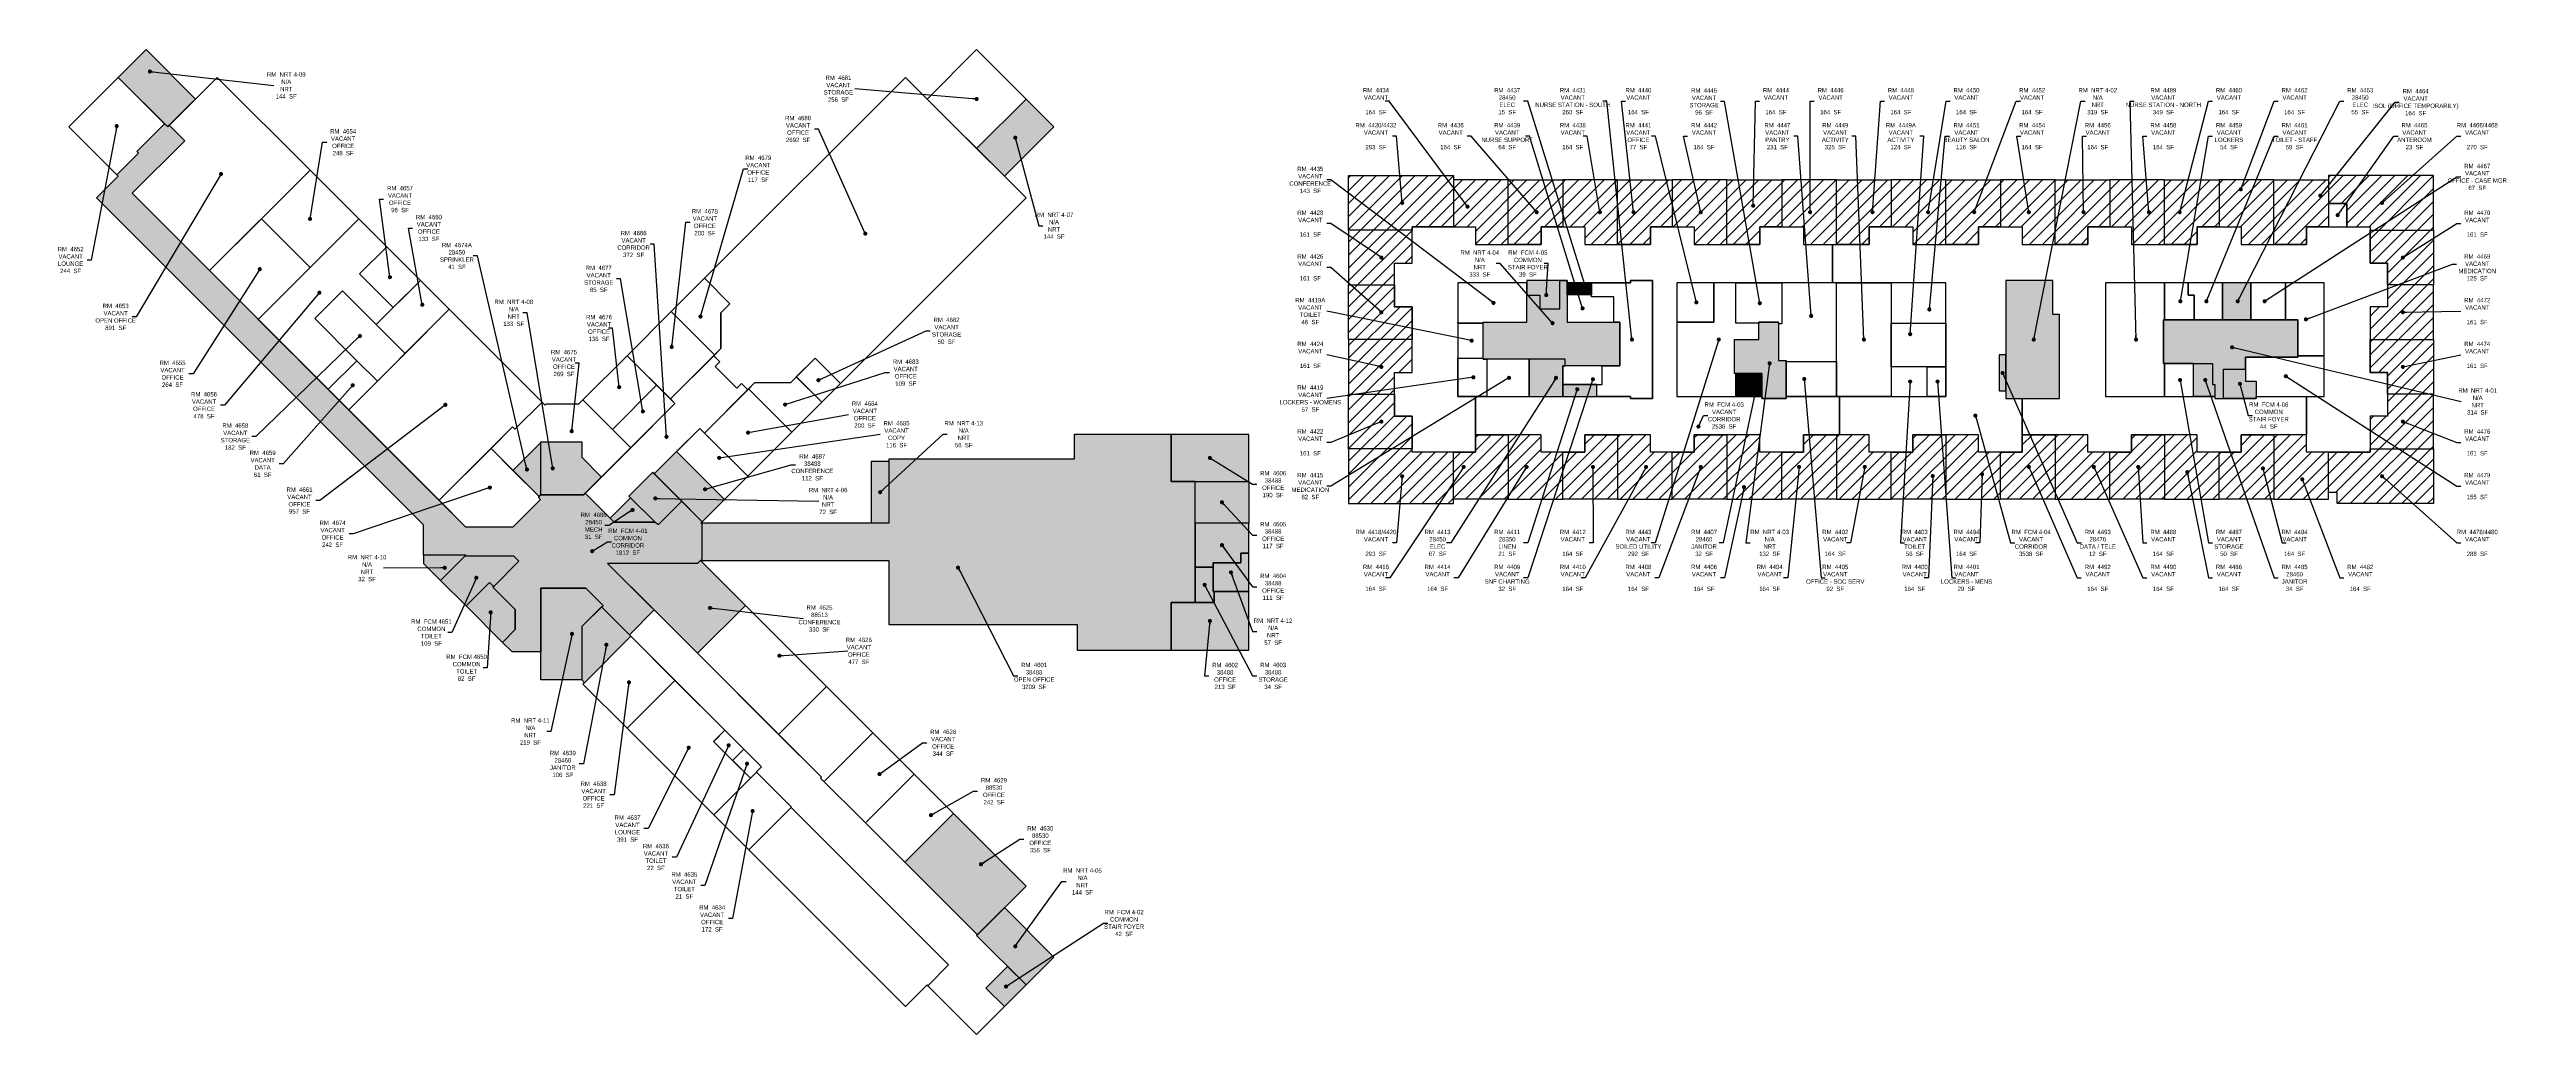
# Model space of a CAD drawing. Header units: inches. Extents: x -3271 to 3524, y 205 to 2907.
import ezdxf

# ---------------------------------------------------------------- set-up
doc = ezdxf.new("R2010")
doc.units = ezdxf.units.IN
doc.header["$MEASUREMENT"] = 0
for name, color, linetype in [('0-LABEL', 3, 'Continuous'), ('1-NRT', 200, 'Continuous'), ('1-NRT-PTN', 253, 'Continuous'), ('3-FCM', 190, 'Continuous'), ('3-FCM-PTN', 9, 'Continuous'), ('4-OCC', 6, 'Continuous'), ('4-OCC-PTN', 95, 'Continuous'), ('4-VACANT', 60, 'Continuous'), ('4-VACANT-NONLICENSED-PTN', 253, 'Continuous')]:
    doc.layers.add(name, color=color, linetype=linetype)
doc.styles.add('ArialN', font='ARIALN.TTF')
doc.dimstyles.new('AB-120', dxfattribs={"dimscale": 120, "dimtxt": 0.125, "dimasz": 0.09375, "dimexe": 0.0625, "dimexo": 0.125, "dimgap": 0.375, "dimtad": 0, "dimtih": 1, "dimtoh": 1, "dimdec": 4, "dimrnd": 0.0625, "dimzin": 0, "dimdsep": 46, "dimlunit": 4, "dimtxsty": 'ArialN', "dimblk": 'ARCHTICK', "dimcen": 0.09375, "dimclrd": 256, "dimclre": 256, "dimclrt": 256, "dimadec": 0, "dimazin": 0, "dimtfac": 1, "dimtdec": 4, "dimtofl": 0, "dimtmove": 2, "dimatfit": 3, "dimldrblk": 'DOT', "dimfxl": 0, "dimfrac": 2, "dimtolj": 1, "dimtzin": 0, "dimlwd": -1, "dimlwe": -1, "dimarcsym": 0})

# ---------------------------------------------------------------- blocks, each defined once
blk = doc.blocks.new('_ArchTick')
at = {"const_width": 0.15}
blk.add_lwpolyline([(-0.5, -0.5), (0.5, 0.5)], dxfattribs=at)
blk = doc.blocks.new('_Dot')
at = {"lineweight": -2}
blk.add_line((-0.5, 0), (-1, 0), dxfattribs=at)
at = {"const_width": 0.5}
blk.add_lwpolyline([(-0.25, 0, 1), (0.25, 0, 1)], format="xyb", close=True, dxfattribs=at)

msp = doc.modelspace()

# ---------------------------------------------------------------- hatches: boundary and pattern name
at = {"layer": '1-NRT-PTN'}
for points in [[(-2870.4, 2771.5), (-3006.1, 2907.3), (-3082.5, 2830.9), (-2946.7, 2695.2)], [(-515.8, 2695.2), (-592.2, 2771.5), (-727.9, 2635.8), (-651.6, 2559.4)], [(892.5, 2159.5), (1036.5, 2159.5), (1036.5, 2039.5), (886.5, 2039.5), (886.5, 2057.5), (661.5, 2057.5), (661.5, 2159.5), (781.5, 2159.5), (781.5, 2233.5), (817.5, 2233.5), (817.5, 2195.5), (871.5, 2195.5), (871.5, 2273.5), (892.5, 2273.5)], [(2242.5, 1949.5), (2242.5, 2180.5), (2224.5, 2180.5), (2224.5, 2273.5), (2095.5, 2273.5), (2095.5, 1949.5)], [(1492.5, 2048.5), (1492.5, 1949.5), (1426.5, 1949.5), (1426.5, 2018.5), (1351.5, 2018.5), (1351.5, 2111.5), (1417.5, 2111.5), (1417.5, 2159.5), (1471.5, 2159.5), (1471.5, 2155), (1471.5, 2150.5), (1471.5, 2090.5), (1471.5, 2054.5), (1492.5, 2054.5)], [(2896.5, 2165.5), (2527.5, 2165.5), (2527.5, 2045.5), (2662.5, 2045.5), (2662.5, 1988.5), (2668.5, 1988.5), (2668.5, 1949.5), (2692.5, 1949.5), (2692.5, 2030.5), (2752.5, 2030.5), (2752.5, 2063.5), (2896.5, 2063.5)], [(-1811.1, 1830.7), (-1811.1, 1788.9), (-1756.5, 1734.4), (-1805.6, 1685.4), (-1811.1, 1685.4), (-1923, 1685.4), (-1923, 1830.7)], [(-1016.1, 1777.8), (-969.1, 1777.8), (-969.1, 1607.5), (-1016.1, 1607.5)], [(-1536.9, 1667.8), (-1616.4, 1747.3), (-1681.8, 1681.9), (-1610.1, 1610.1), (-1600.5, 1604.1)], [(-2128.8, 1520.1), (-2244.9, 1520.1), (-2244.9, 1497.1), (-2198.3, 1450.5)], [(18.5, 1525.1), (-3.5, 1525.1), (-3.5, 1499.1), (-78.8, 1499.1), (-78.8, 1420), (18.5, 1420)], [(-1800.1, 1429.7), (-1752.7, 1382.3), (-1811.1, 1323.9), (-1811.1, 1178.2), (-1923, 1178.2), (-1923, 1429.7)], [(-727.9, 476.4), (-592.2, 340.6), (-515.8, 417), (-651.6, 552.8)]]:
    msp.add_hatch(color=256, dxfattribs=at).paths.add_polyline_path(points)
at = {"layer": '3-FCM-PTN'}
for points in [[(-1756.9, 1378.1), (-1752.7, 1382.3), (-1800.1, 1429.7), (-1923, 1429.7), (-1923, 1254.5), (-2002.4, 1254.5), (-2028.6, 1280.7), (-1993.4, 1315.9), (-1993.4, 1370.9), (-2054.6, 1432.1), (-2052.5, 1434.3), (-1983.6, 1503.1), (-1997.6, 1517.1), (-2131.8, 1517.1), (-2128.8, 1520.1), (-2245.2, 1520.1), (-2245.2, 1603.3), (-3141.9, 2500), (-3082.5, 2559.4), (-3086.7, 2563.6), (-3027.3, 2623), (-3031.6, 2627.3), (-2955.2, 2703.6), (-2946.7, 2695.2), (-2942.5, 2699.4), (-2900.3, 2657.2), (-3044.6, 2513), (-2129.6, 1598.1), (-1998.9, 1598.1), (-1924.2, 1672.7), (-1930, 1678.4), (-1923, 1685.4), (-1903, 1685.4), (-1805.6, 1685.4), (-1801.3, 1689.7), (-1733.4, 1621.8), (-1721.8, 1610.1), (-1610.1, 1610.1), (-1600.5, 1604.1), (-1536.9, 1667.8), (-1488.6, 1619.5), (-1480.6, 1611.5), (-1484.7, 1607.5), (-1482.1, 1607.5), (-1482.1, 1505.5), (-1485.6, 1505.5), (-1494, 1497), (-1740.1, 1497), (-1612.5, 1369.5), (-1680.4, 1301.6)], [(781.5, 2273.5), (781.5, 2233.5), (817.5, 2233.5), (817.5, 2195.5), (871.5, 2195.5), (871.5, 2273.5)], [(2692.5, 2030.5), (2752.5, 2030.5), (2752.5, 1997.5), (2782.5, 1997.5), (2782.5, 1949.5), (2692.5, 1949.5)], [(-2063.7, 1445.4), (-2052.5, 1434.3), (-1983.6, 1503.1), (-1997.6, 1517.1), (-2131.8, 1517.1), (-2198.3, 1450.5), (-2128.5, 1380.6)], [(-2054.6, 1432.1), (-1993.4, 1370.9), (-1993.4, 1315.9), (-2028.6, 1280.7), (-2128.5, 1380.6), (-2063.7, 1445.4), (-2052.5, 1434.3)], [(-643.1, 391.5), (-702.5, 332.1), (-651.6, 281.2), (-592.2, 340.6)]]:
    msp.add_hatch(color=256, dxfattribs=at).paths.add_polyline_path(points)
at = {"layer": '4-OCC-PTN'}
for color, points in [(55, [(958.5, 2267.5), (958.5, 2234.5), (892.5, 2234.5), (892.5, 2267.5)]), (55, [(2689.5, 2267.5), (2689.5, 2165.5), (2767.5, 2165.5), (2767.5, 2267.5)]), (55, [(787.5, 2057.5), (787.5, 1955.5), (880.5, 1955.5), (880.5, 2039.5), (886.5, 2039.5), (886.5, 2057.5)]), (62, [(2095.5, 2069.5), (2077.5, 2069.5), (2077.5, 1970.5), (2095.5, 1970.5)]), (201, [(2610.5, 2045.5), (2662.5, 2045.5), (2662.5, 1988.5), (2668.5, 1988.5), (2668.5, 1955.5), (2610.5, 1955.5)]), (51, [(973.5, 1955.5), (973.5, 1988.5), (880.5, 1988.5), (880.5, 1955.5)]), (201, [(1354.5, 2018.5), (1426.5, 2018.5), (1426.5, 1955.5), (1354.5, 1955.5)]), (77, [(-969.1, 1783.5), (-969.1, 1607.5), (-1482.1, 1607.5), (-1482.1, 1505.5), (-969.1, 1505.5), (-969.1, 1329.5), (-452.5, 1329.5), (-452.5, 1259), (-194.5, 1259), (-194.5, 1389.8), (-128.4, 1389.8), (-128.4, 1722.5), (-194.5, 1722.5), (-194.5, 1851.1), (-460.5, 1851.1), (-460.5, 1783.5)]), (77, [(-194.5, 1722.5), (18.5, 1722.5), (18.5, 1851.1), (-194.5, 1851.1)]), (55, [(-1923, 1829.4), (-1999.9, 1752.6), (-1927.9, 1680.5), (-1923, 1685.4)]), (77, [(-1419.5, 1672.7), (-1551, 1804.2), (-1612.1, 1743.1), (-1480.6, 1611.5), (-1472.7, 1619.5)]), (77, [(-128.4, 1607.8), (-128.4, 1722.5), (18.5, 1722.5), (18.5, 1607.8)]), (55, [(-1677.6, 1677.6), (-1610.1, 1610.1), (-1721.8, 1610.1), (-1733.4, 1621.8)]), (77, [(-128.4, 1487.1), (-78.8, 1487.1), (-78.8, 1499.1), (-3.5, 1499.1), (-3.5, 1525.1), (18.5, 1525.1), (18.5, 1607.8), (-128.4, 1607.8)]), (208, [(-1362.2, 1382.2), (-1485.6, 1505.5), (-1494.1, 1497.1), (-1740.1, 1497), (-1493.7, 1250.7)]), (77, [(-128.4, 1389.8), (-76.4, 1389.8), (-76.4, 1420), (-78.8, 1420), (-78.8, 1487.1), (-128.4, 1487.1)]), (201, [(-1756.9, 1378.1), (-1811.1, 1323.9), (-1811.1, 1178.2), (-1803.5, 1170.1), (-1676.2, 1297.3)]), (77, [(-194.5, 1259), (18.5, 1259), (18.5, 1420), (-76.4, 1420), (-76.4, 1389.8), (-194.5, 1389.8)]), (65, [(-725.8, 478.5), (-917.7, 670.3), (-924.8, 677.5), (-791.2, 811.1), (-592.2, 612.1)])]:
    msp.add_hatch(color=color, dxfattribs=at).paths.add_polyline_path(points)
at = {"layer": '4-VACANT-NONLICENSED-PTN'}
h = msp.add_hatch(dxfattribs=at)
h.set_pattern_fill('ANSI31', color=256, scale=200)
h.paths.add_polyline_path([(3268.5, 1811.5), (3094.5, 1811.5), (3094.5, 1802.5), (2980.5, 1802.5), (2980.5, 1691.5), (3004.5, 1691.5), (3004.5, 1661.5), (3268.5, 1661.5)])
h.paths.add_polyline_path([(3268.5, 1961.5), (3142.5, 1961.5), (3142.5, 1901.5), (3094.5, 1901.5), (3094.5, 1811.5), (3268.5, 1811.5)])
h.paths.add_polyline_path([(3268.5, 2111.5), (3094.5, 2111.5), (3094.5, 2021.5), (3142.5, 2021.5), (3142.5, 1961.5), (3268.5, 1961.5)])
h.paths.add_polyline_path([(3268.5, 2261.5), (3142.5, 2261.5), (3142.5, 2201.5), (3094.5, 2201.5), (3094.5, 2111.5), (3268.5, 2111.5)])
h.paths.add_polyline_path([(3268.5, 2411.5), (3094.5, 2411.5), (3094.5, 2321.5), (3142.5, 2321.5), (3142.5, 2261.5), (3268.5, 2261.5)])
h.paths.add_polyline_path([(3268.5, 2561.5), (3004.5, 2561.5), (2980.5, 2561.5), (2980.5, 2485.2), (3030.9, 2485.2), (3030.9, 2420.5), (3094.5, 2420.5), (3094.5, 2411.5), (3268.5, 2411.5)])
h.paths.add_polyline_path([(2980.5, 2485.2), (2980.5, 2549.5), (2830.5, 2549.5), (2830.5, 2372.5), (2920.5, 2372.5), (2920.5, 2420.5), (2980.5, 2420.5)])
h.paths.add_polyline_path([(2830.5, 2549.5), (2680.5, 2549.5), (2680.5, 2420.5), (2740.5, 2420.5), (2740.5, 2372.5), (2830.5, 2372.5)])
h.paths.add_polyline_path([(2680.5, 2549.5), (2530.5, 2549.5), (2530.5, 2372.5), (2620.5, 2372.5), (2620.5, 2420.5), (2680.5, 2420.5)])
h.paths.add_polyline_path([(2530.5, 2549.5), (2380.5, 2549.5), (2380.5, 2420.5), (2440.5, 2420.5), (2440.5, 2372.5), (2530.5, 2372.5)])
h.paths.add_polyline_path([(2380.5, 2549.5), (2230.5, 2549.5), (2230.5, 2372.5), (2320.5, 2372.5), (2320.5, 2420.5), (2380.5, 2420.5)])
h.paths.add_polyline_path([(2230.5, 2549.5), (2080.5, 2549.5), (2080.5, 2420.5), (2140.5, 2420.5), (2140.5, 2372.5), (2230.5, 2372.5)])
h.paths.add_polyline_path([(2080.5, 2549.5), (1930.5, 2549.5), (1930.5, 2372.5), (2020.5, 2372.5), (2020.5, 2420.5), (2080.5, 2420.5)])
h.paths.add_polyline_path([(1930.5, 2549.5), (1780.5, 2549.5), (1780.5, 2420.5), (1840.5, 2420.5), (1840.5, 2372.5), (1930.5, 2372.5)])
h.paths.add_polyline_path([(1780.5, 2549.5), (1630.5, 2549.5), (1630.5, 2372.5), (1720.5, 2372.5), (1720.5, 2420.5), (1780.5, 2420.5)])
h.paths.add_polyline_path([(1630.5, 2549.5), (1480.5, 2549.5), (1480.5, 2420.5), (1540.5, 2420.5), (1540.5, 2372.5), (1630.5, 2372.5)])
h.paths.add_polyline_path([(1480.5, 2549.5), (1330.5, 2549.5), (1330.5, 2372.5), (1420.5, 2372.5), (1420.5, 2420.5), (1480.5, 2420.5)])
h.paths.add_polyline_path([(1330.5, 2549.5), (1180.5, 2549.5), (1180.5, 2420.5), (1240.5, 2420.5), (1240.5, 2372.5), (1330.5, 2372.5)])
h.paths.add_polyline_path([(1180.5, 2549.5), (1030.5, 2549.5), (1030.5, 2372.5), (1120.5, 2372.5), (1120.5, 2420.5), (1180.5, 2420.5)])
h.paths.add_polyline_path([(1030.5, 2549.5), (880.5, 2549.5), (880.5, 2420.5), (940.5, 2420.5), (940.5, 2372.5), (1030.5, 2372.5)])
h.paths.add_polyline_path([(880.5, 2549.5), (730.5, 2549.5), (730.5, 2372.5), (820.5, 2372.5), (820.5, 2420.5), (880.5, 2420.5)])
h.paths.add_polyline_path([(730.5, 2549.5), (580.5, 2549.5), (580.5, 2420.5), (640.5, 2420.5), (640.5, 2372.5), (730.5, 2372.5)])
h.paths.add_polyline_path([(580.5, 2561.5), (292.5, 2561.5), (292.5, 2411.5), (466.5, 2411.5), (466.5, 2420.5), (580.5, 2420.5)])
h.paths.add_polyline_path([(466.5, 2411.5), (292.5, 2411.5), (292.5, 2261.5), (418.5, 2261.5), (418.5, 2321.5), (418.5, 2321.5), (466.5, 2321.5)])
h.paths.add_polyline_path([(418.5, 2261.5), (292.5, 2261.5), (292.5, 2111.5), (466.5, 2111.5), (466.5, 2201.5), (418.5, 2201.5)])
h.paths.add_polyline_path([(466.5, 2111.5), (292.5, 2111.5), (292.5, 1961.5), (418.5, 1961.5), (418.5, 2021.5), (466.5, 2021.5)])
h.paths.add_polyline_path([(418.5, 1961.5), (292.5, 1961.5), (292.5, 1811.5), (466.5, 1811.5), (466.5, 1901.5), (418.5, 1901.5)])
h.paths.add_polyline_path([(580.5, 1802.5), (466.5, 1802.5), (466.5, 1811.5), (292.5, 1811.5), (292.5, 1661.5), (580.5, 1661.5)])
h.paths.add_polyline_path([(730.5, 1850.5), (640.5, 1850.5), (640.5, 1802.5), (580.5, 1802.5), (580.5, 1673.5), (730.5, 1673.5)])
h.paths.add_polyline_path([(880.5, 1802.5), (820.5, 1802.5), (820.5, 1850.5), (730.5, 1850.5), (730.5, 1673.5), (880.5, 1673.5)])
h.paths.add_polyline_path([(1030.5, 1850.5), (940.5, 1850.5), (940.5, 1802.5), (880.5, 1802.5), (880.5, 1673.5), (1030.5, 1673.5)])
h.paths.add_polyline_path([(1180.5, 1802.5), (1120.5, 1802.5), (1120.5, 1850.5), (1030.5, 1850.5), (1030.5, 1673.5), (1180.5, 1673.5)])
h.paths.add_polyline_path([(1330.5, 1850.5), (1240.5, 1850.5), (1240.5, 1802.5), (1180.5, 1802.5), (1180.5, 1673.5), (1330.5, 1673.5)])
h.paths.add_polyline_path([(1480.5, 1802.5), (1420.5, 1802.5), (1420.5, 1850.5), (1330.5, 1850.5), (1330.5, 1673.5), (1480.5, 1673.5)])
h.paths.add_polyline_path([(1630.5, 1850.5), (1540.5, 1850.5), (1540.5, 1802.5), (1480.5, 1802.5), (1480.5, 1673.5), (1630.5, 1673.5)])
h.paths.add_polyline_path([(1780.5, 1802.5), (1720.5, 1802.5), (1720.5, 1850.5), (1630.5, 1850.5), (1630.5, 1673.5), (1780.5, 1673.5)])
h.paths.add_polyline_path([(1930.5, 1850.5), (1840.5, 1850.5), (1840.5, 1802.5), (1780.5, 1802.5), (1780.5, 1673.5), (1930.5, 1673.5)])
h.paths.add_polyline_path([(2080.5, 1802.5), (2020.5, 1802.5), (2020.5, 1850.5), (1930.5, 1850.5), (1930.5, 1673.5), (2080.5, 1673.5)])
h.paths.add_polyline_path([(2230.5, 1850.5), (2140.5, 1850.5), (2140.5, 1802.5), (2080.5, 1802.5), (2080.5, 1673.5), (2230.5, 1673.5)])
h.paths.add_polyline_path([(2380.5, 1802.5), (2320.5, 1802.5), (2320.5, 1850.5), (2230.5, 1850.5), (2230.5, 1673.5), (2380.5, 1673.5)])
h.paths.add_polyline_path([(2530.5, 1850.5), (2440.5, 1850.5), (2440.5, 1802.5), (2380.5, 1802.5), (2380.5, 1673.5), (2530.5, 1673.5)])
h.paths.add_polyline_path([(2680.5, 1802.5), (2620.5, 1802.5), (2620.5, 1850.5), (2530.5, 1850.5), (2530.5, 1673.5), (2680.5, 1673.5)])
h.paths.add_polyline_path([(2830.5, 1850.5), (2740.5, 1850.5), (2740.5, 1802.5), (2680.5, 1802.5), (2680.5, 1673.5), (2830.5, 1673.5)])
h.paths.add_polyline_path([(2980.5, 1802.5), (2920.5, 1802.5), (2920.5, 1850.5), (2830.5, 1850.5), (2830.5, 1673.5), (2980.5, 1673.5)])

# ---------------------------------------------------------------- linework, layer by layer
at = {"layer": '1-NRT'}
for points in [[(-2870.4, 2771.5), (-3006.1, 2907.3), (-3082.5, 2830.9), (-2946.7, 2695.2), (-2870.4, 2771.5)], [(-515.8, 2695.2), (-592.2, 2771.5), (-727.9, 2635.8), (-651.6, 2559.4), (-515.8, 2695.2)], [(1492.5, 2048.5), (1492.5, 1949.5), (1426.5, 1949.5), (1426.5, 2018.5), (1351.5, 2018.5), (1351.5, 2111.5), (1417.5, 2111.5), (1417.5, 2159.5), (1471.5, 2159.5), (1471.5, 2155), (1471.5, 2150.5), (1471.5, 2090.5), (1471.5, 2054.5), (1492.5, 2054.5), (1492.5, 2048.5)], [(2896.5, 2165.5), (2527.5, 2165.5), (2527.5, 2045.5), (2662.5, 2045.5), (2662.5, 1988.5), (2668.5, 1988.5), (2668.5, 1949.5), (2692.5, 1949.5), (2692.5, 2030.5), (2752.5, 2030.5), (2752.5, 2030.5), (2752.5, 2063.5), (2896.5, 2063.5), (2896.5, 2165.5)], [(-1811.1, 1830.7), (-1811.1, 1788.9), (-1756.5, 1734.4), (-1805.6, 1685.4), (-1811.1, 1685.4), (-1923, 1685.4), (-1923, 1830.7), (-1811.1, 1830.7)], [(-1536.9, 1667.8), (-1616.4, 1747.3), (-1681.8, 1681.9), (-1610.1, 1610.1), (-1600.5, 1604.1), (-1536.9, 1667.8)], [(-2128.8, 1520.1), (-2244.9, 1520.1), (-2244.9, 1497.1), (-2198.3, 1450.5), (-2128.8, 1520.1)], [(18.5, 1525.1), (-3.5, 1525.1), (-3.5, 1499.1), (-78.8, 1499.1), (-78.8, 1420), (18.5, 1420), (18.5, 1525.1)]]:
    msp.add_lwpolyline(points, dxfattribs=at)
for points in [[(892.5, 2159.5), (1036.5, 2159.5), (1036.5, 2039.5), (886.5, 2039.5), (886.5, 2057.5), (886.5, 2057.5), (661.5, 2057.5), (661.5, 2057.5), (661.5, 2159.5), (781.5, 2159.5), (781.5, 2233.5), (817.5, 2233.5), (817.5, 2195.5), (871.5, 2195.5), (871.5, 2273.5), (892.5, 2273.5)], [(2242.5, 1949.5), (2242.5, 2180.5), (2224.5, 2180.5), (2224.5, 2273.5), (2095.5, 2273.5), (2095.5, 1949.5)], [(-1016.1, 1777.8), (-969.1, 1777.8), (-969.1, 1607.5), (-1016.1, 1607.5)], [(-1800.1, 1429.7), (-1800.1, 1429.7), (-1800.1, 1429.7), (-1752.7, 1382.3), (-1811.1, 1323.9), (-1811.1, 1178.2), (-1923, 1178.2), (-1923, 1429.7), (-1800.1, 1429.7)], [(-727.9, 476.4), (-592.2, 340.6), (-515.8, 417), (-651.6, 552.8)]]:
    msp.add_lwpolyline(points, close=True, dxfattribs=at)
at = {"layer": '3-FCM'}
for points in [[(-1756.9, 1378.1), (-1752.7, 1382.3), (-1800.1, 1429.7), (-1800.1, 1429.7), (-1800.1, 1429.7), (-1923, 1429.7), (-1923, 1254.5), (-2002.4, 1254.5), (-2028.6, 1280.7), (-1993.4, 1315.9), (-1993.4, 1370.9), (-2054.6, 1432.1), (-2052.5, 1434.3), (-1983.6, 1503.1), (-1997.6, 1517.1), (-2131.8, 1517.1), (-2128.8, 1520.1), (-2245.2, 1520.1), (-2245.2, 1603.3), (-2245.2, 1603.3), (-3141.9, 2500), (-3141.9, 2500), (-3082.5, 2559.4), (-3086.7, 2563.6), (-3027.3, 2623), (-3031.6, 2627.3), (-2955.2, 2703.6), (-2946.7, 2695.2), (-2942.5, 2699.4), (-2900.3, 2657.2), (-3044.6, 2513), (-2129.6, 1598.1), (-1998.9, 1598.1), (-1924.2, 1672.7), (-1930, 1678.4), (-1923, 1685.4), (-1903, 1685.4), (-1805.6, 1685.4), (-1801.3, 1689.7), (-1733.4, 1621.8), (-1721.8, 1610.1), (-1610.1, 1610.1), (-1600.5, 1604.1), (-1536.9, 1667.8), (-1488.6, 1619.5), (-1480.6, 1611.5), (-1484.7, 1607.5), (-1482.1, 1607.5), (-1482.1, 1505.5), (-1485.6, 1505.5), (-1494, 1497), (-1740.1, 1497), (-1612.5, 1369.5), (-1680.4, 1301.6), (-1680.4, 1301.6), (-1680.4, 1301.6), (-1680.4, 1301.6), (-1680.4, 1301.6), (-1680.4, 1301.6), (-1680.4, 1301.6)], [(781.5, 2273.5), (781.5, 2233.5), (817.5, 2233.5), (817.5, 2195.5), (871.5, 2195.5), (871.5, 2273.5)], [(2692.5, 2030.5), (2752.5, 2030.5), (2752.5, 1997.5), (2782.5, 1997.5), (2782.5, 1949.5), (2692.5, 1949.5)], [(-2063.7, 1445.4), (-2052.5, 1434.3), (-1983.6, 1503.1), (-1997.6, 1517.1), (-2131.8, 1517.1), (-2198.3, 1450.5), (-2198.3, 1450.5), (-2128.5, 1380.6), (-2128.5, 1380.6)], [(-2054.6, 1432.1), (-1993.4, 1370.9), (-1993.4, 1315.9), (-2028.6, 1280.7), (-2128.5, 1380.6), (-2063.7, 1445.4), (-2052.5, 1434.3)], [(-643.1, 391.5), (-702.5, 332.1), (-651.6, 281.2), (-592.2, 340.6)]]:
    msp.add_lwpolyline(points, close=True, dxfattribs=at)
at = {"layer": '4-OCC'}
for p, q in [((-1994.3, 1865.3), (-1919.8, 1939.8)), ((-2202.1, 1670.6), (-2000.9, 1871.8)), ((-2000.9, 1871.8), (-1994.3, 1865.3)), ((-2204.3, 1672.7), (-2200, 1668.4))]:
    msp.add_line(p, q, dxfattribs=at)
for points in [[(958.5, 2267.5), (958.5, 2234.5), (892.5, 2234.5), (892.5, 2267.5), (958.5, 2267.5)], [(2689.5, 2267.5), (2689.5, 2165.5), (2767.5, 2165.5), (2767.5, 2267.5), (2689.5, 2267.5)], [(-1686.8, 2067.2), (-1565.9, 2188.2), (-1565.9, 2188.2), (-1447.1, 2069.4), (-1568, 1948.5), (-1686.8, 2067.2), (-1686.8, 2067.2)], [(787.5, 2057.5), (787.5, 1955.5), (880.5, 1955.5), (880.5, 2039.5), (886.5, 2039.5), (886.5, 2057.5), (787.5, 2057.5)], [(2095.5, 2069.5), (2077.5, 2069.5), (2077.5, 1970.5), (2095.5, 1970.5), (2095.5, 2069.5)], [(2610.5, 2045.5), (2662.5, 2045.5), (2662.5, 1988.5), (2668.5, 1988.5), (2668.5, 1955.5), (2610.5, 1955.5), (2610.5, 2045.5)], [(973.5, 1955.5), (973.5, 1988.5), (880.5, 1988.5), (880.5, 1988.5), (880.5, 1988.5), (880.5, 1955.5), (973.5, 1955.5)], [(1354.5, 2018.5), (1426.5, 2018.5), (1426.5, 2018.5), (1426.5, 1955.5), (1354.5, 1955.5), (1354.5, 2018.5)], [(-1923, 1829.4), (-1999.9, 1752.6), (-1927.9, 1680.5), (-1923, 1685.4), (-1923, 1829.4)], [(-1419.5, 1672.7), (-1551, 1804.2), (-1612.1, 1743.1), (-1480.6, 1611.5), (-1472.7, 1619.5), (-1419.5, 1672.7)], [(-1677.6, 1677.6), (-1610.1, 1610.1), (-1721.8, 1610.1), (-1733.4, 1621.8), (-1677.6, 1677.6)], [(-1362.2, 1382.2), (-1485.6, 1505.5), (-1494.1, 1497.1), (-1740.1, 1497), (-1493.7, 1250.7), (-1362.2, 1382.2)], [(-924.8, 677.5), (-791.2, 811.1), (-901, 921), (-899, 918.9), (-1032.6, 785.3), (-917.7, 670.3)], [(-725.8, 478.5), (-917.7, 670.3), (-924.8, 677.5), (-791.2, 811.1), (-592.2, 612.1), (-725.8, 478.5)]]:
    msp.add_lwpolyline(points, dxfattribs=at)
for points in [[(-1801.3, 1689.7), (-1555.3, 1935.7), (-1568, 1948.5), (-1449.2, 2067.2), (-1432.2, 2050.3), (-1444.9, 2037.6), (-1385.3, 1978.4), (-1372.8, 1990.9), (-1355.9, 1973.9), (-1474.6, 1855.1), (-1487.4, 1867.8), (-1612.1, 1743.1), (-1616.4, 1747.3), (-1681.8, 1681.9), (-1677.6, 1677.6), (-1733.4, 1621.8)], [(-969.1, 1783.5), (-969.1, 1607.5), (-1482.1, 1607.5), (-1482.1, 1505.5), (-969.1, 1505.5), (-969.1, 1329.5), (-452.5, 1329.5), (-452.5, 1259), (-194.5, 1259), (-194.5, 1389.8), (-128.4, 1389.8), (-128.4, 1722.5), (-194.5, 1722.5), (-194.5, 1851.1), (-460.5, 1851.1), (-460.5, 1783.5)], [(-194.5, 1722.5), (18.5, 1722.5), (18.5, 1851.1), (-194.5, 1851.1)], [(-128.4, 1607.8), (-128.4, 1722.5), (18.5, 1722.5), (18.5, 1607.8)], [(-128.4, 1487.1), (-78.8, 1487.1), (-78.8, 1499.1), (-3.5, 1499.1), (-3.5, 1525.1), (18.5, 1525.1), (18.5, 1607.8), (-128.4, 1607.8)], [(-128.4, 1389.8), (-76.4, 1389.8), (-76.4, 1420), (-78.8, 1420), (-78.8, 1487.1), (-128.4, 1487.1)], [(-1756.9, 1378.1), (-1811.1, 1323.9), (-1811.1, 1323.9), (-1811.1, 1178.2), (-1803.5, 1170.1), (-1676.2, 1297.3)], [(-194.5, 1259), (18.5, 1259), (18.5, 1420), (-76.4, 1420), (-76.4, 1389.8), (-194.5, 1389.8)]]:
    msp.add_lwpolyline(points, close=True, dxfattribs=at)
at = {"layer": '4-VACANT'}
for p, q in [((3268.5, 2412.5), (3268.5, 2410.5)), ((592.5, 2156.5), (592.5, 2159.5)), ((661.5, 2156.5), (592.5, 2156.5)), ((-1612.5, 1369.5), (-1680.4, 1301.6)), ((-1153.6, 910.5), (-1612.5, 1369.5)), ((-1680.4, 1301.6), (-1317.7, 938.8))]:
    msp.add_line(p, q, dxfattribs=at)
for points in [[(-592.2, 2771.5), (-727.9, 2907.3), (-863.7, 2771.5), (-727.9, 2635.8), (-592.2, 2771.5)], [(-3082.5, 2830.9), (-3218.2, 2695.2), (-3086.7, 2563.6), (-3027.3, 2623), (-3031.6, 2627.3), (-2955.2, 2703.6), (-3082.5, 2830.9)], [(-2556.4, 2576.4), (-2811, 2830.9), (-2942.5, 2699.4), (-2900.3, 2657.2), (-3044.6, 2513), (-2832.2, 2300.6), (-2832.2, 2300.6), (-2556.4, 2576.4)], [(-1101.3, 1990.9), (-592.2, 2500), (-923.1, 2830.9), (-1474.4, 2279.6), (-1404.7, 2209.8), (-1429.2, 2185.3), (-1429.2, 2087.2), (-1449.2, 2067.2), (-1432.2, 2050.3), (-1444.9, 2037.6), (-1385.3, 1978.4), (-1372.8, 1990.9), (-1355.9, 1973.9), (-1335.9, 1993.9), (-1237.8, 1993.9), (-1171.1, 2060.6), (-1101.3, 1990.9)], [(580.5, 2420.5), (640.5, 2420.5), (640.5, 2372.5), (730.5, 2372.5), (730.5, 2549.5), (580.5, 2549.5), (580.5, 2549.5), (580.5, 2549.5), (580.5, 2420.5)], [(880.5, 2420.5), (820.5, 2420.5), (820.5, 2372.5), (730.5, 2372.5), (730.5, 2549.5), (880.5, 2549.5), (880.5, 2549.5), (880.5, 2549.5), (880.5, 2420.5)], [(880.5, 2420.5), (940.5, 2420.5), (940.5, 2372.5), (1030.5, 2372.5), (1030.5, 2549.5), (880.5, 2549.5), (880.5, 2549.5), (880.5, 2549.5), (880.5, 2420.5)], [(1180.5, 2420.5), (1120.5, 2420.5), (1120.5, 2372.5), (1030.5, 2372.5), (1030.5, 2549.5), (1180.5, 2549.5), (1180.5, 2549.5), (1180.5, 2549.5), (1180.5, 2420.5)], [(1180.5, 2420.5), (1240.5, 2420.5), (1240.5, 2372.5), (1330.5, 2372.5), (1330.5, 2549.5), (1180.5, 2549.5), (1180.5, 2549.5), (1180.5, 2549.5), (1180.5, 2420.5)], [(1480.5, 2420.5), (1420.5, 2420.5), (1420.5, 2372.5), (1330.5, 2372.5), (1330.5, 2549.5), (1480.5, 2549.5), (1480.5, 2549.5), (1480.5, 2549.5), (1480.5, 2420.5)], [(1480.5, 2420.5), (1540.5, 2420.5), (1540.5, 2372.5), (1630.5, 2372.5), (1630.5, 2549.5), (1480.5, 2549.5), (1480.5, 2549.5), (1480.5, 2549.5), (1480.5, 2420.5)], [(1780.5, 2420.5), (1720.5, 2420.5), (1720.5, 2372.5), (1630.5, 2372.5), (1630.5, 2549.5), (1780.5, 2549.5), (1780.5, 2549.5), (1780.5, 2549.5), (1780.5, 2420.5)], [(1780.5, 2420.5), (1840.5, 2420.5), (1840.5, 2372.5), (1930.5, 2372.5), (1930.5, 2549.5), (1780.5, 2549.5), (1780.5, 2549.5), (1780.5, 2549.5), (1780.5, 2420.5)], [(2080.5, 2420.5), (2020.5, 2420.5), (2020.5, 2372.5), (1930.5, 2372.5), (1930.5, 2549.5), (2080.5, 2549.5), (2080.5, 2549.5), (2080.5, 2549.5), (2080.5, 2420.5)], [(2080.5, 2420.5), (2140.5, 2420.5), (2140.5, 2372.5), (2230.5, 2372.5), (2230.5, 2549.5), (2080.5, 2549.5), (2080.5, 2549.5), (2080.5, 2549.5), (2080.5, 2420.5)], [(2380.5, 2420.5), (2320.5, 2420.5), (2320.5, 2372.5), (2230.5, 2372.5), (2230.5, 2549.5), (2380.5, 2549.5), (2380.5, 2549.5), (2380.5, 2549.5), (2380.5, 2420.5)], [(2380.5, 2420.5), (2440.5, 2420.5), (2440.5, 2372.5), (2530.5, 2372.5), (2530.5, 2549.5), (2380.5, 2549.5), (2380.5, 2549.5), (2380.5, 2549.5), (2380.5, 2420.5)], [(2680.5, 2420.5), (2620.5, 2420.5), (2620.5, 2372.5), (2530.5, 2372.5), (2530.5, 2549.5), (2680.5, 2549.5), (2680.5, 2549.5), (2680.5, 2549.5), (2680.5, 2420.5)], [(2680.5, 2420.5), (2740.5, 2420.5), (2740.5, 2372.5), (2830.5, 2372.5), (2830.5, 2549.5), (2680.5, 2549.5), (2680.5, 2549.5), (2680.5, 2549.5), (2680.5, 2420.5)], [(2980.5, 2485.2), (2980.5, 2485.2), (2980.5, 2420.5), (2920.5, 2420.5), (2920.5, 2372.5), (2830.5, 2372.5), (2830.5, 2549.5), (2980.5, 2549.5), (2980.5, 2549.5), (2980.5, 2549.5), (2980.5, 2485.2)], [(-2690, 2442.7), (-2832.2, 2300.6), (-2700.6, 2169.1), (-2698.5, 2167), (-2556.4, 2309.1), (-2690, 2442.7)], [(-2422.8, 2442.7), (-2346.2, 2366.2), (-2346.2, 2366.2), (-2420.7, 2291.6), (-2420.7, 2291.6), (-2328.4, 2199.3), (-2328.4, 2199.3), (-2374.8, 2152.9), (-2374.8, 2152.9), (-2467.3, 2245.4), (-2467.3, 2245.4), (-2543.7, 2169.1), (-2543.7, 2169.1), (-2428.2, 2053.6), (-2428.2, 2053.6), (-2506.6, 1975.1), (-2698.5, 2167), (-2422.8, 2442.7)], [(418.5, 2261.5), (418.5, 2321.5), (466.5, 2321.5), (466.5, 2411.5), (292.5, 2411.5), (292.5, 2261.5), (292.5, 2261.5), (292.5, 2261.5), (418.5, 2261.5)], [(3142.5, 2261.5), (3142.5, 2321.5), (3094.5, 2321.5), (3094.5, 2411.5), (3268.5, 2411.5), (3268.5, 2261.5), (3268.5, 2261.5), (3268.5, 2261.5), (3142.5, 2261.5)], [(-2346.2, 2366.2), (-2420.7, 2291.6), (-2328.4, 2199.3), (-2253.8, 2273.8), (-2346.2, 2366.2)], [(-2467.3, 2245.4), (-2543.7, 2169.1), (-2428.2, 2053.6), (-2371.8, 1997.2), (-2371.8, 1997.2), (-2295.5, 2073.6), (-2295.5, 2073.6), (-2467.3, 2245.4)], [(-2253.8, 2273.8), (-2374.8, 2152.9), (-2295.5, 2073.6), (-2174.6, 2194.5), (-2253.8, 2273.8)], [(418.5, 2261.5), (418.5, 2201.5), (466.5, 2201.5), (466.5, 2111.5), (292.5, 2111.5), (292.5, 2261.5), (292.5, 2261.5), (292.5, 2261.5), (418.5, 2261.5)], [(1192.5, 2267.5), (1192.5, 2159.5), (1192.5, 2159.5), (1294.5, 2159.5), (1294.5, 2159.5), (1294.5, 2267.5), (1192.5, 2267.5)], [(1192.5, 1955.5), (1354.5, 1955.5), (1354.5, 2018.5), (1351.5, 2018.5), (1351.5, 2111.5), (1417.5, 2111.5), (1417.5, 2156.5), (1354.5, 2156.5), (1354.5, 2267.5), (1294.5, 2267.5), (1294.5, 2159.5), (1192.5, 2159.5), (1192.5, 1955.5)], [(1480.5, 2267.5), (1480.5, 2155), (1471.5, 2155), (1471.5, 2159.5), (1417.5, 2159.5), (1417.5, 2156.5), (1354.5, 2156.5), (1354.5, 2267.5), (1354.5, 2267.5), (1480.5, 2267.5)], [(1480.5, 2267.5), (1480.5, 2155), (1471.5, 2155), (1471.5, 2054.5), (1492.5, 2054.5), (1492.5, 2051.5), (1627.5, 2051.5), (1630.5, 2051.5), (1630.5, 2267.5), (1480.5, 2267.5)], [(1780.5, 2267.5), (1780.5, 2156.5), (1930.5, 2156.5), (1930.5, 2267.5), (1780.5, 2267.5)], [(2527.5, 2165.5), (2530.5, 2165.5), (2530.5, 2267.5), (2368.5, 2267.5), (2368.5, 1955.5), (2530.5, 1955.5), (2530.5, 1955.5), (2530.5, 2045.5), (2527.5, 2045.5), (2527.5, 2165.5)], [(2530.5, 2267.5), (2530.5, 2165.5), (2612, 2165.5), (2612, 2165.5), (2612, 2233.5), (2612, 2233.5), (2596, 2233.5), (2596, 2233.5), (2596, 2267.5), (2530.5, 2267.5)], [(2689.5, 2267.5), (2596, 2267.5), (2596, 2233.5), (2612, 2233.5), (2612, 2165.5), (2689.5, 2165.5), (2689.5, 2267.5)], [(2767.5, 2267.5), (2767.5, 2165.5), (2862.5, 2165.5), (2862.5, 2165.5), (2862.5, 2267.5), (2767.5, 2267.5)], [(2862.5, 2267.5), (2862.5, 2165.5), (2896.5, 2165.5), (2896.5, 2066.5), (2968.5, 2066.5), (2968.5, 2267.5), (2862.5, 2267.5)], [(3142.5, 2261.5), (3142.5, 2201.5), (3094.5, 2201.5), (3094.5, 2111.5), (3268.5, 2111.5), (3268.5, 2261.5), (3268.5, 2261.5), (3268.5, 2261.5), (3142.5, 2261.5)], [(-2174.6, 2194.5), (-1919.8, 1939.8), (-1994.3, 1865.3), (-2000.9, 1871.8), (-2202.1, 1670.6), (-2450.3, 1918.8), (-2174.6, 2194.5)], [(-1565.9, 2188.2), (-1686.8, 2067.2), (-1568, 1948.5), (-1568, 1948.5), (-1447.1, 2069.4), (-1565.9, 2188.2)], [(418.5, 1961.5), (418.5, 2021.5), (466.5, 2021.5), (466.5, 2111.5), (292.5, 2111.5), (292.5, 1961.5), (292.5, 1961.5), (292.5, 1961.5), (418.5, 1961.5)], [(661.5, 2156.5), (592.5, 2156.5), (592.5, 2060.5), (661.5, 2060.5), (661.5, 2060.5), (661.5, 2060.5), (661.5, 2060.5), (661.5, 2156.5)], [(3142.5, 1961.5), (3142.5, 2021.5), (3094.5, 2021.5), (3094.5, 2111.5), (3268.5, 2111.5), (3268.5, 1961.5), (3268.5, 1961.5), (3268.5, 1961.5), (3142.5, 1961.5)], [(-2371.8, 1997.2), (-2428.2, 2053.6), (-2506.6, 1975.1), (-2450.3, 1918.8), (-2450.3, 1918.8), (-2371.8, 1997.2)], [(-1605.7, 1986.2), (-1686.8, 2067.2), (-1805.6, 1948.5), (-1807.9, 1946.1), (-1726.8, 1865), (-1605.7, 1986.2)], [(661.5, 2060.5), (661.5, 2060.5), (661.5, 2057.5), (671.5, 2057.5), (671.5, 1955.5), (592.5, 1955.5), (592.5, 2060.5), (592.5, 2060.5), (592.5, 2060.5), (661.5, 2060.5)], [(671.5, 2057.5), (671.5, 1955.5), (787.5, 1955.5), (787.5, 2057.5), (671.5, 2057.5)], [(988.5, 2039.5), (880.5, 2039.5), (880.5, 1988.5), (988.5, 1988.5), (988.5, 2039.5)], [(1630.5, 2051.5), (1630.5, 1955.5), (1492.5, 1955.5), (1492.5, 2051.5), (1630.5, 2051.5)], [(2530.5, 2045.5), (2530.5, 1955.5), (2610.5, 1955.5), (2610.5, 1955.5), (2610.5, 2045.5), (2530.5, 2045.5)], [(2968.5, 2066.5), (2896.5, 2066.5), (2896.5, 2063.5), (2752.5, 2063.5), (2752.5, 1997.5), (2782.5, 1997.5), (2782.5, 1955.5), (2968.5, 1955.5), (2968.5, 2066.5)], [(-1605.7, 1986.2), (-1555.3, 1935.7), (-1676.4, 1814.6), (-1726.8, 1865), (-1605.7, 1986.2)], [(-1234.9, 1857.2), (-1355.9, 1736.3), (-1474.6, 1855.1), (-1474.6, 1855.1), (-1353.7, 1976), (-1234.9, 1857.2)], [(1780.5, 2037.1), (1780.5, 1955.5), (1877, 1955.5), (1879.4, 1955.5), (1879.4, 2037.1), (1780.5, 2037.1)], [(1879.4, 2037.1), (1930.5, 2037.1), (1930.5, 1955.5), (1879.4, 1955.5), (1879.4, 2037.1)], [(-1807.9, 1946.1), (-1820.1, 1934), (-1909, 1934), (-1911.5, 1931.5), (-1919.8, 1939.8), (-1994.3, 1865.3), (-2000.9, 1871.8), (-2060, 1812.7), (-1999.9, 1752.6), (-1923, 1829.4), (-1923, 1830.7), (-1811.1, 1830.7), (-1811.1, 1788.9), (-1756.5, 1734.4), (-1676.4, 1814.6), (-1807.9, 1946.1)], [(418.5, 1961.5), (418.5, 1901.5), (466.5, 1901.5), (466.5, 1811.5), (292.5, 1811.5), (292.5, 1961.5), (292.5, 1961.5), (292.5, 1961.5), (418.5, 1961.5)], [(3142.5, 1961.5), (3142.5, 1901.5), (3094.5, 1901.5), (3094.5, 1811.5), (3268.5, 1811.5), (3268.5, 1961.5), (3268.5, 1961.5), (3268.5, 1961.5), (3142.5, 1961.5)], [(-1355.9, 1736.3), (-1487.4, 1867.8), (-1551, 1804.2), (-1551, 1804.2), (-1419.5, 1672.7), (-1355.9, 1736.3)], [(580.5, 1802.5), (640.5, 1802.5), (640.5, 1850.5), (730.5, 1850.5), (730.5, 1673.5), (580.5, 1673.5), (580.5, 1673.5), (580.5, 1673.5), (580.5, 1802.5)], [(880.5, 1802.5), (820.5, 1802.5), (820.5, 1850.5), (730.5, 1850.5), (730.5, 1673.5), (880.5, 1673.5), (880.5, 1673.5), (880.5, 1673.5), (880.5, 1802.5)], [(880.5, 1802.5), (940.5, 1802.5), (940.5, 1850.5), (1030.5, 1850.5), (1030.5, 1673.5), (880.5, 1673.5), (880.5, 1673.5), (880.5, 1673.5), (880.5, 1802.5)], [(1180.5, 1802.5), (1120.5, 1802.5), (1120.5, 1850.5), (1030.5, 1850.5), (1030.5, 1673.5), (1180.5, 1673.5), (1180.5, 1673.5), (1180.5, 1673.5), (1180.5, 1802.5)], [(1180.5, 1802.5), (1240.5, 1802.5), (1240.5, 1850.5), (1330.5, 1850.5), (1330.5, 1673.5), (1180.5, 1673.5), (1180.5, 1673.5), (1180.5, 1673.5), (1180.5, 1802.5)], [(1480.5, 1802.5), (1420.5, 1802.5), (1420.5, 1850.5), (1330.5, 1850.5), (1330.5, 1673.5), (1480.5, 1673.5), (1480.5, 1673.5), (1480.5, 1673.5), (1480.5, 1802.5)], [(1480.5, 1802.5), (1540.5, 1802.5), (1540.5, 1850.5), (1630.5, 1850.5), (1630.5, 1673.5), (1480.5, 1673.5), (1480.5, 1673.5), (1480.5, 1673.5), (1480.5, 1802.5)], [(1780.5, 1802.5), (1720.5, 1802.5), (1720.5, 1850.5), (1630.5, 1850.5), (1630.5, 1673.5), (1780.5, 1673.5), (1780.5, 1673.5), (1780.5, 1673.5), (1780.5, 1802.5)], [(1780.5, 1802.5), (1840.5, 1802.5), (1840.5, 1850.5), (1930.5, 1850.5), (1930.5, 1673.5), (1780.5, 1673.5), (1780.5, 1673.5), (1780.5, 1673.5), (1780.5, 1802.5)], [(2080.5, 1802.5), (2020.5, 1802.5), (2020.5, 1850.5), (1930.5, 1850.5), (1930.5, 1673.5), (2080.5, 1673.5), (2080.5, 1673.5), (2080.5, 1673.5), (2080.5, 1802.5)], [(2080.5, 1802.5), (2140.5, 1802.5), (2140.5, 1850.5), (2230.5, 1850.5), (2230.5, 1673.5), (2080.5, 1673.5), (2080.5, 1673.5), (2080.5, 1673.5), (2080.5, 1802.5)], [(2380.5, 1802.5), (2320.5, 1802.5), (2320.5, 1850.5), (2230.5, 1850.5), (2230.5, 1673.5), (2380.5, 1673.5), (2380.5, 1673.5), (2380.5, 1673.5), (2380.5, 1802.5)], [(2380.5, 1802.5), (2440.5, 1802.5), (2440.5, 1850.5), (2530.5, 1850.5), (2530.5, 1673.5), (2380.5, 1673.5), (2380.5, 1673.5), (2380.5, 1673.5), (2380.5, 1802.5)], [(2680.5, 1802.5), (2620.5, 1802.5), (2620.5, 1850.5), (2530.5, 1850.5), (2530.5, 1673.5), (2680.5, 1673.5), (2680.5, 1673.5), (2680.5, 1673.5), (2680.5, 1802.5)], [(2680.5, 1802.5), (2740.5, 1802.5), (2740.5, 1850.5), (2830.5, 1850.5), (2830.5, 1673.5), (2680.5, 1673.5), (2680.5, 1673.5), (2680.5, 1673.5), (2680.5, 1802.5)], [(2980.5, 1802.5), (2920.5, 1802.5), (2920.5, 1850.5), (2830.5, 1850.5), (2830.5, 1673.5), (2980.5, 1673.5), (2980.5, 1673.5), (2980.5, 1673.5), (2980.5, 1802.5)], [(-1927.9, 1680.5), (-2045.2, 1797.8), (-2060, 1812.7), (-2202.1, 1670.6), (-2129.6, 1598.1), (-1998.9, 1598.1), (-1924.2, 1672.7), (-1930, 1678.4), (-1927.9, 1680.5)], [(580.5, 1802.5), (466.5, 1802.5), (466.5, 1811.5), (292.5, 1811.5), (292.5, 1661.5), (580.5, 1661.5), (580.5, 1802.5)], [(-1101.3, 1121.3), (-1360.1, 1380.1), (-1362.2, 1382.2), (-1493.7, 1250.7), (-1271.1, 1028.1), (-1139.6, 1159.6)], [(-1555.3, 1176.4), (-1674.1, 1295.2), (-1676.2, 1297.3), (-1799.2, 1174.3), (-1807.7, 1165.8), (-1686.8, 1044.9), (-1555.3, 1176.4), (-1676.2, 1297.3)], [(-1348.6, 907.9), (-1449.2, 807.3), (-1686.8, 1044.9), (-1555.3, 1176.4), (-1416.2, 1037.4), (-1418.4, 1039.5), (-1447.2, 1010.7), (-1449.3, 1008.6), (-1348.6, 907.9)], [(-1012.2, 1032.2), (-1145.9, 898.6)], [(-861.6, 338.5), (-863.7, 340.6), (-923.1, 281.2), (-1353, 711.1), (-1353, 711.1), (-1236.2, 827.9), (-1236.2, 827.9), (-1236.2, 827.9), (-1236.2, 827.9), (-804.6, 395.5)], [(-804.6, 395.5), (-861.6, 338.5), (-863.7, 340.6)], [(-702.5, 332.1), (-651.6, 281.2), (-727.9, 204.9), (-861.6, 338.5), (-861.6, 338.5), (-804.6, 395.5)]]:
    msp.add_lwpolyline(points, dxfattribs=at)
for points in [[(-2422.8, 2442.7), (-2556.4, 2576.4), (-2690, 2442.7), (-2556.4, 2309.1)], [(292.5, 2561.5), (580.5, 2561.5), (580.5, 2420.5), (466.5, 2420.5), (466.5, 2411.5), (292.5, 2411.5)], [(3030.9, 2485.2), (3030.9, 2420.5), (3094.5, 2420.5), (3094.5, 2411.5), (3268.5, 2411.5), (3268.5, 2561.5), (3004.5, 2561.5), (2980.5, 2561.5), (2980.5, 2561.5), (2980.5, 2485.2)], [(2980.5, 2420.5), (3030.9, 2420.5), (3030.9, 2485.2), (2980.5, 2485.2)], [(1420.5, 2420.5), (1540.5, 2420.5), (1540.5, 2372.5), (1619.5, 2372.5), (1619.5, 2267.5), (1192.5, 2267.5), (1192.5, 1955.5), (1426.5, 1955.5), (1426.5, 1949.5), (1492.5, 1949.5), (1492.5, 1955.5), (1639.5, 1955.5), (1639.5, 1850.5), (1540.5, 1850.5), (1540.5, 1802.5), (1420.5, 1802.5), (1420.5, 1850.5), (1240.5, 1850.5), (1240.5, 1802.5), (1120.5, 1802.5), (1120.5, 1850.5), (940.5, 1850.5), (940.5, 1802.5), (820.5, 1802.5), (820.5, 1850.5), (640.5, 1850.5), (640.5, 1955.5), (1065.5, 1955.5), (1065.5, 1949.5), (1126.5, 1949.5), (1126.5, 2273.5), (1065.5, 2273.5), (1065.5, 2267.5), (892.5, 2267.5), (892.5, 2273.5), (871.5, 2273.5), (781.5, 2273.5), (781.5, 2267.5), (592.5, 2267.5), (592.5, 1955.5), (640.5, 1955.5), (640.5, 1802.5), (466.5, 1802.5), (466.5, 1901.5), (418.5, 1901.5), (418.5, 2021.5), (466.5, 2021.5), (466.5, 2201.5), (418.5, 2201.5), (418.5, 2321.5), (466.5, 2321.5), (466.5, 2420.5), (640.5, 2420.5), (640.5, 2372.5), (820.5, 2372.5), (820.5, 2420.5), (940.5, 2420.5), (940.5, 2372.5), (1120.5, 2372.5), (1120.5, 2420.5), (1240.5, 2420.5), (1240.5, 2372.5), (1420.5, 2372.5)], [(1619.5, 2267.5), (1619.5, 2372.5), (1720.5, 2372.5), (1720.5, 2420.5), (1840.5, 2420.5), (1840.5, 2372.5), (2020.5, 2372.5), (2020.5, 2420.5), (2140.5, 2420.5), (2140.5, 2372.5), (2320.5, 2372.5), (2320.5, 2420.5), (2440.5, 2420.5), (2440.5, 2372.5), (2620.5, 2372.5), (2620.5, 2420.5), (2740.5, 2420.5), (2740.5, 2372.5), (2920.5, 2372.5), (2920.5, 2420.5), (3094.5, 2420.5), (3094.5, 2321.5), (3142.5, 2321.5), (3142.5, 2201.5), (3094.5, 2201.5), (3094.5, 2021.5), (3142.5, 2021.5), (3142.5, 1901.5), (3094.5, 1901.5), (3094.5, 1802.5), (2920.5, 1802.5), (2920.5, 1955.5), (2968.5, 1955.5), (2968.5, 2267.5), (2368.5, 2267.5), (2368.5, 1955.5), (2668.5, 1955.5), (2668.5, 1949.5), (2782.5, 1949.5), (2782.5, 1955.5), (2920.5, 1955.5), (2920.5, 1850.5), (2740.5, 1850.5), (2740.5, 1802.5), (2620.5, 1802.5), (2620.5, 1850.5), (2440.5, 1850.5), (2440.5, 1802.5), (2320.5, 1802.5), (2320.5, 1850.5), (2140.5, 1850.5), (2140.5, 1949.5), (2242.5, 1949.5), (2242.5, 2180.5), (2224.5, 2180.5), (2224.5, 2273.5), (2095.5, 2273.5), (2095.5, 2069.5), (2077.5, 2069.5), (2077.5, 1970.5), (2095.5, 1970.5), (2095.5, 1949.5), (2140.5, 1949.5), (2140.5, 1802.5), (2020.5, 1802.5), (2020.5, 1850.5), (1840.5, 1850.5), (1840.5, 1802.5), (1720.5, 1802.5), (1720.5, 1850.5), (1639.5, 1850.5), (1639.5, 1955.5), (1930.5, 1955.5), (1930.5, 2267.5), (1619.5, 2267.5)], [(-1429.2, 2087.2), (-1429.2, 2185.3), (-1404.7, 2209.8), (-1474.4, 2279.6), (-1565.9, 2188.2), (-1447.1, 2069.4)], [(661.5, 2156.5), (661.5, 2159.5), (781.5, 2159.5), (781.5, 2267.5), (592.5, 2267.5), (592.5, 2156.5)], [(988.5, 1988.5), (988.5, 2039.5), (1036.5, 2039.5), (1036.5, 2159.5), (1020.5, 2159.5), (1020.5, 2228.5), (958.5, 2228.5), (958.5, 2228.5), (958.5, 2228.5), (958.5, 2267.5), (1065.5, 2267.5), (1065.5, 2273.5), (1065.5, 2273.5), (1126.5, 2273.5), (1126.5, 1949.5), (1065.5, 1949.5), (1065.5, 1955.5), (973.5, 1955.5), (973.5, 1988.5)], [(1780.5, 2156.5), (1780.5, 2037.1), (1780.5, 2037.1), (1780.5, 1955.5), (1630.5, 1955.5), (1630.5, 2267.5), (1780.5, 2267.5), (1780.5, 2156.5), (1780.5, 2156.5)], [(1020.5, 2159.5), (1020.5, 2228.5), (958.5, 2228.5), (958.5, 2234.5), (892.5, 2234.5), (892.5, 2159.5)], [(1780.5, 2037.1), (1780.5, 2156.5), (1930.5, 2156.5), (1930.5, 2037.1)], [(-1222.5, 2009.2), (-1171.1, 2060.6), (-1101.3, 1990.9), (-1152.7, 1939.5)], [(-1335.9, 1993.9), (-1237.8, 1993.9), (-1222.4, 2009.2), (-1152.7, 1939.5), (-1234.9, 1857.2), (-1353.7, 1976)], [(3094.5, 1802.5), (3094.5, 1811.5), (3268.5, 1811.5), (3268.5, 1661.5), (3004.5, 1661.5), (3004.5, 1691.5), (2980.5, 1691.5), (2980.5, 1802.5)], [(-1032.6, 785.3), (-1155.7, 908.4), (-1153.6, 910.5), (-1271.1, 1028.1), (-1139.6, 1159.6), (-1099.2, 1119.1), (-899, 918.9)], [(-1397.6, 956.9), (-1449.3, 1008.6), (-1418.4, 1039.5), (-1366.7, 987.9)], [(-1348.6, 907.9), (-1397.6, 956.9), (-1366.7, 987.9), (-1317.7, 938.8)], [(-1331.8, 924.7), (-1449.2, 807.3), (-1353, 711.1), (-1235.6, 828.5)]]:
    msp.add_lwpolyline(points, close=True, dxfattribs=at)

# ---------------------------------------------------------------- texts
at = {"char_height": 12, "attachment_point": 5, "style": 'ArialN'}
for s, insert in [('RM  4628\\PVACANT\\POFFICE\\P344  SF', (-819.7, 1005.2)), ('RM  4629\\P88530\\POFFICE\\P242  SF', (-680.2, 872.2)), ('RM  4630\\P88530\\POFFICE\\P356  SF', (-553.2, 740.4)), ('RM  4634\\PVACANT\\POFFICE\\P172  SF', (-1453.4, 523.3))]:
    msp.add_mtext(s, dxfattribs=dict(at, insert=insert))
at = {"layer": '0-LABEL', "char_height": 12, "attachment_point": 5, "style": 'ArialN'}
for s, insert in [('RM  NRT 4-09\\PN/A\\PNRT\\P144  SF', (-2621.6, 2808.8)), ('RM  4681\\PVACANT\\PSTORAGE\\P256  SF', (-1106.9, 2799.8)), ('RM  4434\\PVACANT\\P\\P164  SF', (367.5, 2765.5)), ('RM  4437\\P28450\\PELEC\\P15  SF', (727.5, 2765.5)), ('RM  4431\\PVACANT\\PNURSE STATION - SOUTH\\P260  SF', (907.5, 2765.5)), ('RM  4440\\PVACANT\\P\\P164  SF', (1087.5, 2765.5)), ('RM  4445\\PVACANT\\PSTORAGE\\P96  SF', (1267.5, 2764.7)), ('RM  4444\\PVACANT\\P\\P164  SF', (1464.8, 2765.5)), ('RM  4446\\PVACANT\\P\\P164  SF', (1614.8, 2765.5)), ('RM  4448\\PVACANT\\P\\P164  SF', (1807.5, 2765.5)), ('RM  4450\\PVACANT\\P\\P164  SF', (1987.5, 2765.5)), ('RM  4452\\PVACANT\\P\\P164  SF', (2167.5, 2765.5)), ('RM  NRT 4-02\\PN/A\\PNRT\\P319  SF', (2347.5, 2765.5)), ('RM  4489\\PVACANT\\PNURSE STATION - NORTH\\P349  SF', (2527.5, 2765.5)), ('RM  4460\\PVACANT\\P\\P164  SF', (2707.5, 2765.5)), ('RM  4462\\PVACANT\\P\\P164  SF', (2887.5, 2765.5)), ('RM  4463\\P28450\\PELEC\\P55  SF', (3067.5, 2765.5)), ('RM  4464\\PVACANT\\PISOL (OFFICE TEMPORARILY)\\P164  SF', (3219.5, 2762.8)), ('RM  4680\\PVACANT\\POFFICE\\P2692  SF', (-1217.6, 2689.2)), ('RM  4654\\PVACANT\\POFFICE\\P248  SF', (-2465.6, 2652.8)), ('RM  4430/4432\\PVACANT\\P\\P293  SF', (367.5, 2669.5)), ('RM  4436\\PVACANT\\P\\P164  SF', (572.6, 2669.5)), ('RM  4439\\PVACANT\\PNURSE SUPPORT\\P64  SF', (727.5, 2669.5)), ('RM  4438\\PVACANT\\P\\P164  SF', (907.5, 2669.5)), ('RM  4441\\PVACANT\\POFFICE\\P77  SF', (1087.5, 2669.5)), ('RM  4442\\PVACANT\\P\\P164  SF', (1267.5, 2669.5)), ('RM  4447\\PVACANT\\PPANTRY\\P231  SF', (1468.7, 2669.5)), ('RM  4449\\PVACANT\\PACTIVITY\\P325  SF', (1627.5, 2669.5)), ('RM  4449A\\PVACANT\\PACTIVITY\\P124  SF', (1807.5, 2669.5)), ('RM  4451\\PVACANT\\PBEAUTY SALON\\P116  SF', (1987.5, 2669.5)), ('RM  4454\\PVACANT\\P\\P164  SF', (2167.5, 2669.5)), ('RM  4456\\PVACANT\\P\\P164  SF', (2347.5, 2669.5)), ('RM  4458\\PVACANT\\P\\P164  SF', (2527.5, 2669.5)), ('RM  4459\\PVACANT\\PLOCKERS\\P54  SF', (2707.5, 2669.5)), ('RM  4461\\PVACANT\\PTOILET - STAFF\\P59  SF', (2887.5, 2669.5)), ('RM  4465\\PVACANT\\PANTEROOM\\P23  SF', (3216.3, 2669.5)), ('RM  4466/4468\\PVACANT\\P\\P270  SF', (3388.5, 2669.5)), ('RM  4679\\PVACANT\\POFFICE\\P117  SF', (-1326.8, 2580)), ('RM  4435\\PVACANT\\PCONFERENCE\\P143  SF', (187.5, 2549.5)), ('RM  4467\\PVACANT\\POFFICE - CASE MGR\\P67  SF', (3388.5, 2557.6)), ('RM  4657\\PVACANT\\POFFICE\\P96  SF', (-2309.6, 2496.8)), ('RM  4660\\PVACANT\\POFFICE\\P133  SF', (-2230.4, 2417.6)), ('RM  4678\\PVACANT\\POFFICE\\P200  SF', (-1473.4, 2433.4)), ('RM  NRT 4-07\\PN/A\\PNRT\\P144  SF', (-515.6, 2423.9)), ('RM  4428\\PVACANT\\P\\P161  SF', (187.5, 2429.5)), ('RM  4470\\PVACANT\\P\\P161  SF', (3388.5, 2429.5)), ('RM  4686\\PVACANT\\PCORRIDOR\\P372  SF', (-1668.8, 2373.7)), ('RM  4652\\PVACANT\\PLOUNGE\\P244  SF', (-3213.2, 2329.7)), ('RM  4674A\\P28450\\PSPRINKLER\\P41  SF', (-2153.6, 2340.8)), ('RM  4677\\PVACANT\\PSTORAGE\\P85  SF', (-1764.5, 2278)), ('RM  4426\\PVACANT\\P\\P161  SF', (187.5, 2309.5)), ('RM  NRT 4-04\\PN/A\\PNRT\\P333  SF', (652.3, 2320)), ('RM  FCM 4-05\\PCOMMON\\PSTAIR FOYER\\P39  SF', (784.2, 2320)), ('RM  4469\\PVACANT\\PMEDICATION\\P125  SF', (3388.5, 2309.5)), ('RM  4653\\PVACANT\\POPEN OFFICE\\P891  SF', (-3089.6, 2173.7)), ('RM  NRT 4-08\\PN/A\\PNRT\\P133  SF', (-1997.6, 2184.8)), ('RM  4676\\PVACANT\\POFFICE\\P136  SF', (-1763.6, 2143.2)), ('RM  4419A\\PVACANT\\PTOILET\\P46  SF', (187.5, 2189.5)), ('RM  4472\\PVACANT\\P\\P161  SF', (3388.5, 2189.5)), ('RM  4682\\PVACANT\\PSTORAGE\\P50  SF', (-810.3, 2135.5)), ('RM  4655\\PVACANT\\POFFICE\\P264  SF', (-2933.6, 2017.7)), ('RM  4675\\PVACANT\\POFFICE\\P269  SF', (-1859.8, 2047)), ('RM  4683\\PVACANT\\POFFICE\\P109  SF', (-922.3, 2020.7)), ('RM  4424\\PVACANT\\P\\P161  SF', (187.5, 2069.5)), ('RM  4474\\PVACANT\\P\\P161  SF', (3388.5, 2069.5)), ('RM  4419\\PVACANT\\PLOCKERS - WOMENS\\P57  SF', (187.5, 1949.5)), ('RM  NRT 4-01\\PN/A\\PNRT\\P314  SF', (3389.7, 1941.7)), ('RM  4656\\PVACANT\\POFFICE\\P478  SF', (-2847.2, 1931.3)), ('RM  4684\\PVACANT\\POFFICE\\P200  SF', (-1034.5, 1905.6)), ('RM  FCM 4-03\\PVACANT\\PCORRIDOR\\P2536  SF', (1322.7, 1903)), ('RM  FCM 4-06\\PCOMMON\\PSTAIR FOYER\\P44  SF', (2816.6, 1903)), ('RM  4658\\PVACANT\\PSTORAGE\\P182  SF', (-2761.3, 1845.4)), ('RM  4685\\PVACANT\\PCOPY\\P116  SF', (-947.6, 1851.8)), ('RM  NRT 4-13\\PN/A\\PNRT\\P56  SF', (-763.3, 1851.8)), ('RM  4422\\PVACANT\\P\\P161  SF', (187.5, 1829.5)), ('RM  4476\\PVACANT\\P\\P161  SF', (3388.5, 1829.5)), ('RM  4659\\PVACANT\\PDATA\\P61  SF', (-2686.4, 1770.5)), ('RM  4687\\P38488\\PCONFERENCE\\P112  SF', (-1178.6, 1760.9)), ('RM  4661\\PVACANT\\POFFICE\\P957  SF', (-2585.4, 1669.6)), ('RM  NRT 4-06\\PN/A\\PNRT\\P72  SF', (-1135.2, 1668.5)), ('RM  4606\\P38488\\POFFICE\\P190  SF', (85.5, 1714.8)), ('RM  4415\\PVACANT\\PMEDICATION\\P82  SF', (187.5, 1709.5)), ('RM  4479\\PVACANT\\P\\P155  SF', (3388.5, 1709.5)), ('RM  4688\\P28450\\PMECH\\P31  SF', (-1778.5, 1600.4)), ('RM  4674\\PVACANT\\POFFICE\\P242  SF', (-2494.5, 1578.6)), ('RM  FCM 4-01\\PCOMMON\\PCORRIDOR\\P1812  SF', (-1684.5, 1556.8)), ('RM  4605\\P38488\\POFFICE\\P117  SF', (85.5, 1575)), ('RM  4418/4420\\PVACANT\\P\\P293  SF', (367.5, 1553.5)), ('RM  4413\\P28450\\PELEC\\P67  SF', (536.6, 1553.5)), ('RM  4411\\P28350\\PLINEN\\P21  SF', (727.5, 1553.5)), ('RM  4412\\PVACANT\\P\\P164  SF', (907.5, 1553.5)), ('RM  4443\\PVACANT\\PSOILED UTILITY\\P292  SF', (1087.5, 1553.5)), ('RM  4407\\P28460\\PJANITOR\\P32  SF', (1267.5, 1553.5)), ('RM  NRT 4-03\\PN/A\\PNRT\\P132  SF', (1447.5, 1553.5)), ('RM  4402\\PVACANT\\P\\P164  SF', (1627.5, 1553.5)), ('RM  4403\\PVACANT\\PTOILET\\P56  SF', (1845.4, 1553.5)), ('RM  4494\\PVACANT\\P\\P164  SF', (1987.5, 1553.5)), ('RM  FCM 4-04\\PVACANT\\PCORRIDOR\\P3538  SF', (2164.8, 1553.5)), ('RM  4493\\P28470\\PDATA / TELE\\P12  SF', (2347.6, 1553.5)), ('RM  4488\\PVACANT\\P\\P164  SF', (2527.5, 1553.5)), ('RM  4487\\PVACANT\\PSTORAGE\\P50  SF', (2707.5, 1553.5)), ('RM  4484\\PVACANT\\P\\P164  SF', (2887.5, 1553.5)), ('RM  4478/4480\\PVACANT\\P\\P288  SF', (3388.5, 1553.5)), ('RM  NRT 4-10\\PN/A\\PNRT\\P32  SF', (-2400.1, 1484.3)), ('RM  4604\\P38488\\POFFICE\\P111  SF', (85.5, 1433.1)), ('RM  4416\\PVACANT\\P\\P164  SF', (367.5, 1457.5)), ('RM  4414\\PVACANT\\P\\P164  SF', (536.6, 1457.5)), ('RM  4409\\PVACANT\\PSNF CHARTING\\P32  SF', (727.5, 1457.5)), ('RM  4410\\PVACANT\\P\\P164  SF', (907.5, 1457.5)), ('RM  4408\\PVACANT\\P\\P164  SF', (1087.5, 1457.5)), ('RM  4406\\PVACANT\\P\\P164  SF', (1267.5, 1457.5)), ('RM  4404\\PVACANT\\P\\P164  SF', (1447.5, 1457.5)), ('RM  4405\\PVACANT\\POFFICE - SOC SERV\\P92  SF', (1627.5, 1457.5)), ('RM  4400\\PVACANT\\P\\P164  SF', (1845.4, 1457.5)), ('RM  4401\\PVACANT\\PLOCKERS - MENS\\P29  SF', (1987.5, 1457.5)), ('RM  4492\\PVACANT\\P\\P164  SF', (2347.5, 1457.5)), ('RM  4490\\PVACANT\\P\\P164  SF', (2527.5, 1457.5)), ('RM  4486\\PVACANT\\P\\P164  SF', (2707.5, 1457.5)), ('RM  4485\\P28460\\PJANITOR\\P34  SF', (2887.5, 1457.5)), ('RM  4482\\PVACANT\\P\\P164  SF', (3067.5, 1457.5)), ('RM  4625\\P88513\\PCONFERENCE\\P330  SF', (-1159, 1346.2)), ('RM  FCM 4651\\PCOMMON\\PTOILET\\P109  SF', (-2223.5, 1307.6)), ('RM  4626\\PVACANT\\POFFICE\\P477  SF', (-1050.9, 1257.3)), ('RM  NRT 4-12\\PN/A\\PNRT\\P57  SF', (85.5, 1310.1)), ('RM  FCM 4650\\PCOMMON\\PTOILET\\P82  SF', (-2126.9, 1211)), ('RM  4601\\P38488\\POPEN OFFICE\\P3209  SF', (-570.1, 1188.6)), ('RM  4602\\P38488\\POFFICE\\P213  SF', (-46.2, 1188.5)), ('RM  4603\\P38488\\PSTORAGE\\P34  SF', (85.5, 1188.6)), ('RM  NRT 4-11\\PN/A\\PNRT\\P219  SF', (-1952, 1036.1)), ('RM  4639\\P28460\\PJANITOR\\P106  SF', (-1862.9, 947)), ('RM  4638\\PVACANT\\POFFICE\\P221  SF', (-1778.6, 862.7)), ('RM  4637\\PVACANT\\PLOUNGE\\P391  SF', (-1685.6, 769.7)), ('RM  4636\\PVACANT\\PTOILET\\P22  SF', (-1607.6, 691.7)), ('RM  4635\\PVACANT\\PTOILET\\P21  SF', (-1529.6, 613.7)), ('RM  NRT 4-05\\PN/A\\PNRT\\P144  SF', (-437.6, 624.8)), ('RM  FCM 4-02\\PCOMMON\\PSTAIR FOYER\\P42  SF', (-323.4, 510.6))]:
    msp.add_mtext(s, dxfattribs=dict(at, insert=insert))

# ---------------------------------------------------------------- leaders
at = {"annotation_type": 0, "has_hookline": 1, "text_width": 57.9}
for points, hookline_direction in [([(-994.2, 919.4), (-876, 1005.2), (-864.7, 1005.2)], 0), ([(-1342.4, 817.9), (-1397.1, 523.3), (-1408.4, 523.3)], 1), ([(-853.1, 806.6), (-736.4, 872.2), (-725.2, 872.2)], 0), ([(-716, 672), (-609.4, 740.4), (-598.2, 740.4)], 0)]:
    msp.add_leader(points, dimstyle='AB-120', dxfattribs=dict(at, hookline_direction=hookline_direction))
at = {"layer": '0-LABEL', "annotation_type": 0, "has_hookline": 1}
for points, hookline_direction, text_width in [([(-2995.7, 2847), (-2655.3, 2808.8)], 0, 86.9), ([(-727.9, 2771.5), (-1061.9, 2799.8)], 1, 65.9), ([(618.7, 2476.2), (403.9, 2765.5), (392.7, 2765.5)], 1, 57.9), ([(944.4, 2251), (783.8, 2765.5), (772.5, 2765.5)], 1, 57.9), ([(1069.9, 2111.5), (1001.2, 2765.5), (989.9, 2765.5)], 1, 169.7), ([(1074.1, 2461), (1041, 2765.5), (1052.3, 2765.5)], 0, 57.9), ([(1420.5, 2211.2), (1323.8, 2764.7), (1312.5, 2764.7)], 1, 65.9), ([(1402.3, 2478.8), (1408.5, 2765.5), (1419.8, 2765.5)], 0, 57.9), ([(1558.5, 2461), (1558.5, 2765.5), (1569.8, 2765.5)], 0, 57.9), ([(1729.6, 2461), (1751.3, 2765.5), (1762.5, 2765.5)], 0, 57.9), ([(1882.1, 2461), (1931.3, 2765.5), (1942.5, 2765.5)], 0, 57.9), ([(2008.5, 2461), (2124.2, 2765.5), (2135.4, 2765.5)], 0, 57.8), ([(2172, 2111.5), (2301.3, 2765.5), (2312.6, 2765.5)], 0, 86.8), ([(2452.5, 2111.5), (2436.4, 2765.5), (2447.7, 2765.5)], 0, 170.4), ([(2572.4, 2461), (2651.3, 2765.5), (2662.5, 2765.5)], 0, 57.9), ([(2731.5, 2216.5), (3011.3, 2765.5), (3022.5, 2765.5)], 0, 57.9), ([(2739.8, 2523.5), (2831.3, 2765.5), (2842.5, 2765.5)], 0, 57.8), ([(2958.1, 2506.3), (3163.3, 2762.8), (3174.5, 2762.8)], 0, 194.9), ([(-3086.7, 2697.3), (-3156.9, 2329.7), (-3168.2, 2329.7)], 1, 57.8), ([(-2556.4, 2442.7), (-2521.8, 2652.8), (-2510.6, 2652.8)], 0, 57.9), ([(-1033.3, 2402.4), (-1161.3, 2689.2), (-1172.6, 2689.2)], 1, 57.9), ([(-621.9, 2665.5), (-557.4, 2423.9), (-546.1, 2423.9)], 0, 86.9), ([(439.5, 2486.5), (423.8, 2669.5), (412.5, 2669.5)], 1, 92.2), ([(808.5, 2461), (628.9, 2669.5), (617.6, 2669.5)], 1, 57.9), ([(934.3, 2197), (789, 2669.5), (777.7, 2669.5)], 1, 117.1), ([(982, 2461), (946.8, 2669.5), (935.6, 2669.5)], 1, 57.9), ([(1246.5, 2213.5), (1134.5, 2669.5), (1123.2, 2669.5)], 1, 56), ([(1258.5, 2461), (1211.3, 2669.5), (1222.5, 2669.5)], 0, 57.8), ([(1561.4, 2176.3), (1524.9, 2669.5), (1513.7, 2669.5)], 1, 57.9), ([(1706.1, 2111.5), (1683.8, 2669.5), (1672.5, 2669.5)], 1, 61.8), ([(1833, 2126.3), (1870.9, 2669.5), (1859.7, 2669.5)], 1, 67.7), ([(1885.6, 2194), (1929.4, 2669.5), (1940.7, 2669.5)], 0, 103.3), ([(2158.5, 2461), (2125.5, 2669.5), (2136.7, 2669.5)], 0, 57.9), ([(2308.5, 2461), (2305.8, 2669.5), (2317, 2669.5)], 0, 57.9), ([(2487.9, 2461), (2471.3, 2669.5), (2482.5, 2669.5)], 0, 57.9), ([(2574.2, 2216.5), (2651.3, 2669.5), (2662.5, 2669.5)], 0, 64), ([(2645.7, 2216.5), (2831.3, 2669.5), (2842.5, 2669.5)], 0, 102.9), ([(3005.7, 2452.9), (3160, 2669.5), (3171.3, 2669.5)], 0, 78.4), ([(3127.5, 2486.5), (3332.3, 2669.5), (3343.5, 2669.5)], 0, 92.3), ([(-2800.5, 2565.8), (-3033.3, 2173.7), (-3044.6, 2173.7)], 1, 91.8), ([(-1485.3, 2174.5), (-1367, 2580), (-1355.8, 2580)], 0, 57.9), ([(690, 2212), (243.8, 2549.5), (232.5, 2549.5)], 1, 94.8), ([(2805.1, 2216.5), (3332.3, 2557.6), (3343.5, 2557.6)], 0, 135.1), ([(-2337.3, 2282.7), (-2365.8, 2496.8), (-2354.6, 2496.8)], 0, 57.9), ([(-2248.5, 2207), (-2286.6, 2417.6), (-2275.4, 2417.6)], 0, 57.9), ([(-1564.3, 2091.1), (-1525.4, 2433.4), (-1514.1, 2433.4)], 0, 57.9), ([(382.5, 2336.5), (243.8, 2429.5), (232.5, 2429.5)], 1, 57.9), ([(3184.5, 2336.5), (3332.3, 2429.5), (3343.5, 2429.5)], 0, 57.9), ([(-2694.3, 2304.8), (-2877.3, 2017.7), (-2888.6, 2017.7)], 1, 58), ([(-1961.4, 1755), (-2097.3, 2340.8), (-2108.6, 2340.8)], 1, 77.1), ([(-1578.6, 1844.5), (-1612.5, 2373.7), (-1623.8, 2373.7)], 1, 74), ([(852, 2156.5), (708.5, 2320), (697.3, 2320)], 1, 86.9), ([(834.6, 2233.6), (840.4, 2320), (829.2, 2320)], 1, 90.8), ([(2918.5, 2167), (3320.5, 2318.3), (3331.8, 2318.3)], 0, 84.1), ([(-2530.6, 2240.2), (-2791, 1931.3), (-2802.2, 1931.3)], 1, 57.9), ([(-1643.4, 1914.3), (-1704.7, 2278), (-1716, 2278)], 1, 65.9), ([(382.5, 2186.5), (243.8, 2309.5), (232.5, 2309.5)], 1, 57.9), ([(-1890.6, 1758.1), (-1961.2, 2184.8), (-1972.4, 2184.8)], 1, 86.9), ([(630, 2108.5), (232.5, 2189.5)], 1, 67.7), ([(3184.5, 2186.5), (3343.5, 2189.5)], 0, 57.8), ([(-2419.6, 2121.3), (-2705, 1845.4), (-2716.3, 1845.4)], 1, 65.9), ([(-1708.5, 1981), (-1726.5, 2143.2), (-1737.8, 2143.2)], 1, 57.9), ([(-1161.9, 2000.1), (-866.6, 2135.5), (-855.3, 2135.5)], 0, 65.9), ([(1308, 2111.5), (1133.3, 1553.5), (1122.1, 1553.5)], 1, 104.7), ([(-1838.6, 1860.1), (-1817.8, 2047), (-1829, 2047)], 1, 58), ([(382.5, 2036.5), (232.5, 2069.5)], 1, 57.9), ([(1447.5, 2046.6), (1382.4, 1553.5), (1393.7, 1553.5)], 0, 86.9), ([(2716.2, 2090.2), (3344.7, 1941.7)], 0, 85), ([(3184.5, 2036.5), (3343.5, 2069.5)], 0, 57.9), ([(-2439.2, 1986.2), (-2630.1, 1770.5), (-2641.4, 1770.5)], 1, 57.9), ([(-1253.2, 1933.2), (-978.6, 2020.7), (-967.3, 2020.7)], 0, 57.9), ([(635, 2008), (232.5, 1949.5)], 1, 139.6), ([(732.5, 2006.5), (243.8, 1709.5), (232.5, 1709.5)], 1, 84.1), ([(861.5, 2006.5), (572.7, 1553.5), (561.4, 1553.5)], 1, 57.9), ([(962.7, 2002.5), (783.8, 1457.5), (772.5, 1457.5)], 1, 101.6), ([(919.7, 1975.2), (783.8, 1553.5), (772.5, 1553.5)], 1, 56), ([(1412.1, 1987), (1320.4, 1553.5), (1309.2, 1553.5)], 1, 58.2), ([(1542.4, 2003.5), (1588.5, 1457.5), (1599.8, 1457.5)], 0, 132.9), ([(1833, 1996.3), (1806.6, 1553.5), (1817.8, 1553.5)], 0, 57.9), ([(1908, 1996.3), (1947.5, 1457.5), (1958.7, 1457.5)], 0, 115.9), ([(2086.5, 2020), (2291.4, 1553.5), (2302.6, 1553.5)], 0, 80.7), ([(2573.5, 2000.5), (2651.3, 1553.5), (2662.5, 1553.5)], 0, 65.9), ([(2642.5, 2000.5), (2831.3, 1457.5), (2842.5, 1457.5)], 0, 58.2), ([(2737.5, 1990), (2760.3, 1903), (2771.6, 1903)], 0, 90.8), ([(2863.5, 2011), (3332.3, 1709.5), (3343.5, 1709.5)], 0, 57.9), ([(-2185.1, 1932.5), (-2529.2, 1669.6), (-2540.4, 1669.6)], 1, 56), ([(-1354.8, 1856.2), (-1079.5, 1905.6)], 0, 57.9), ([(1252.3, 1872.8), (1266.5, 1903), (1277.7, 1903)], 0, 88.4), ([(2011.9, 1903), (2108.6, 1553.5), (2119.8, 1553.5)], 0, 88.4), ([(-1434.1, 1786.9), (-992.6, 1851.8)], 0, 58), ([(-992.6, 1692.7), (-819.5, 1851.8), (-808.3, 1851.8)], 0, 86.9), ([(382.5, 1886.5), (243.8, 1829.5), (232.5, 1829.5)], 1, 57.8), ([(3184.5, 1886.5), (3332.3, 1829.5), (3343.5, 1829.5)], 0, 57.9), ([(-1472.9, 1700.8), (-1236.2, 1767.7), (-1225, 1767.7)], 0, 94.8), ([(-88, 1786.8), (29.3, 1714.8), (40.5, 1714.8)], 0, 57.9), ([(608.2, 1762), (405.3, 1457.5), (394, 1457.5)], 1, 57.9), ([(780.9, 1762), (592.9, 1457.5), (581.6, 1457.5)], 1, 57.9), ([(1108.5, 1762), (941.4, 1457.5), (930.1, 1457.5)], 1, 57.9), ([(962.7, 1762), (963.8, 1553.5), (952.5, 1553.5)], 1, 57.8), ([(1258.5, 1762), (1143.8, 1457.5), (1132.5, 1457.5)], 1, 57.9), ([(1528.3, 1762), (1497.1, 1457.5), (1485.9, 1457.5)], 1, 57.9), ([(1708.5, 1762), (1669.5, 1553.5), (1658.2, 1553.5)], 1, 57.8), ([(2158.5, 1762), (2291.3, 1457.5), (2302.5, 1457.5)], 0, 57.8), ([(2336.8, 1762), (2471.3, 1457.5), (2482.5, 1457.5)], 0, 57.9), ([(2458.5, 1762), (2471.3, 1553.5), (2482.5, 1553.5)], 0, 57.9), ([(-2063.2, 1705.4), (-2438.2, 1578.6), (-2449.5, 1578.6)], 1, 57.9), ([(439.5, 1736.5), (423.8, 1553.5), (412.5, 1553.5)], 1, 92.3), ([(1377.2, 1706.6), (1323.8, 1457.5), (1312.5, 1457.5)], 1, 57.9), ([(1895, 1737.1), (1883, 1457.5), (1871.8, 1457.5)], 1, 57.9), ([(2030.2, 1742.2), (2023.7, 1553.5), (2012.4, 1553.5)], 1, 57.9), ([(2593.2, 1747.7), (2651.3, 1457.5), (2662.5, 1457.5)], 0, 57.9), ([(2800.7, 1758), (2853.2, 1553.5), (2864.5, 1553.5)], 0, 57.9), ([(2908.5, 1728.1), (3011.3, 1457.5), (3022.5, 1457.5)], 0, 57.8), ([(3127.5, 1736.5), (3332.3, 1553.5), (3343.5, 1553.5)], 0, 92.3), ([(-1671.8, 1643.9), (-1736.5, 1601.4), (-1747.8, 1601.4)], 1, 57.9), ([(-1609.3, 1675.7), (-1161, 1668.5)], 0, 86.9), ([(-55, 1665.1), (29.3, 1575), (40.5, 1575)], 0, 58), ([(-1782.4, 1530.9), (-1740.7, 1556.8), (-1729.5, 1556.8)], 0, 86.5), ([(-55, 1547.5), (29.3, 1433.1), (40.5, 1433.1)], 0, 57.9), ([(-2186.9, 1485.3), (-2355.1, 1484.3)], 1, 86.9), ([(-2100.1, 1458), (-2167.3, 1307.6), (-2178.5, 1307.6)], 1, 89.6), ([(-778.9, 1485.7), (-626.4, 1188.6), (-615.1, 1188.6)], 0, 91.8), ([(-102.4, 1438.5), (29.3, 1188.6), (40.5, 1188.6)], 0, 65.9), ([(-30.1, 1472.6), (29.3, 1310.1), (40.5, 1310.1)], 0, 86.8), ([(-2060.9, 1363.1), (-2070.6, 1211), (-2081.9, 1211)], 1, 91.5), ([(-1459.1, 1375.2), (-1204, 1346.2)], 0, 94.8), ([(-1837.8, 1304), (-1895.8, 1036.1), (-1907, 1036.1)], 1, 85), ([(-88, 1339.5), (-102.4, 1188.5), (-91.2, 1188.5)], 0, 57.8), ([(-1743.6, 1274.1), (-1806.7, 947), (-1817.9, 947)], 1, 58.2), ([(-1269, 1243.9), (-1081.5, 1257.3)], 0, 57.9), ([(-1681.5, 1171.1), (-1722.3, 862.7), (-1733.6, 862.7)], 1, 57.9), ([(-1517.7, 991.9), (-1629.3, 769.7), (-1640.6, 769.7)], 1, 57.9), ([(-1408, 998.2), (-1551.3, 691.7), (-1562.6, 691.7)], 1, 57.9), ([(-1357.6, 947.9), (-1473.3, 613.7), (-1484.6, 613.7)], 1, 58), ([(-621.9, 446.7), (-493.8, 624.8), (-482.6, 624.8)], 0, 87), ([(-647.3, 336.4), (-379.7, 510.6), (-368.4, 510.6)], 0, 90.8)]:
    msp.add_leader(points, dimstyle='AB-120', dxfattribs=dict(at, hookline_direction=hookline_direction, text_width=text_width))

doc.saveas('drawing.dxf')
